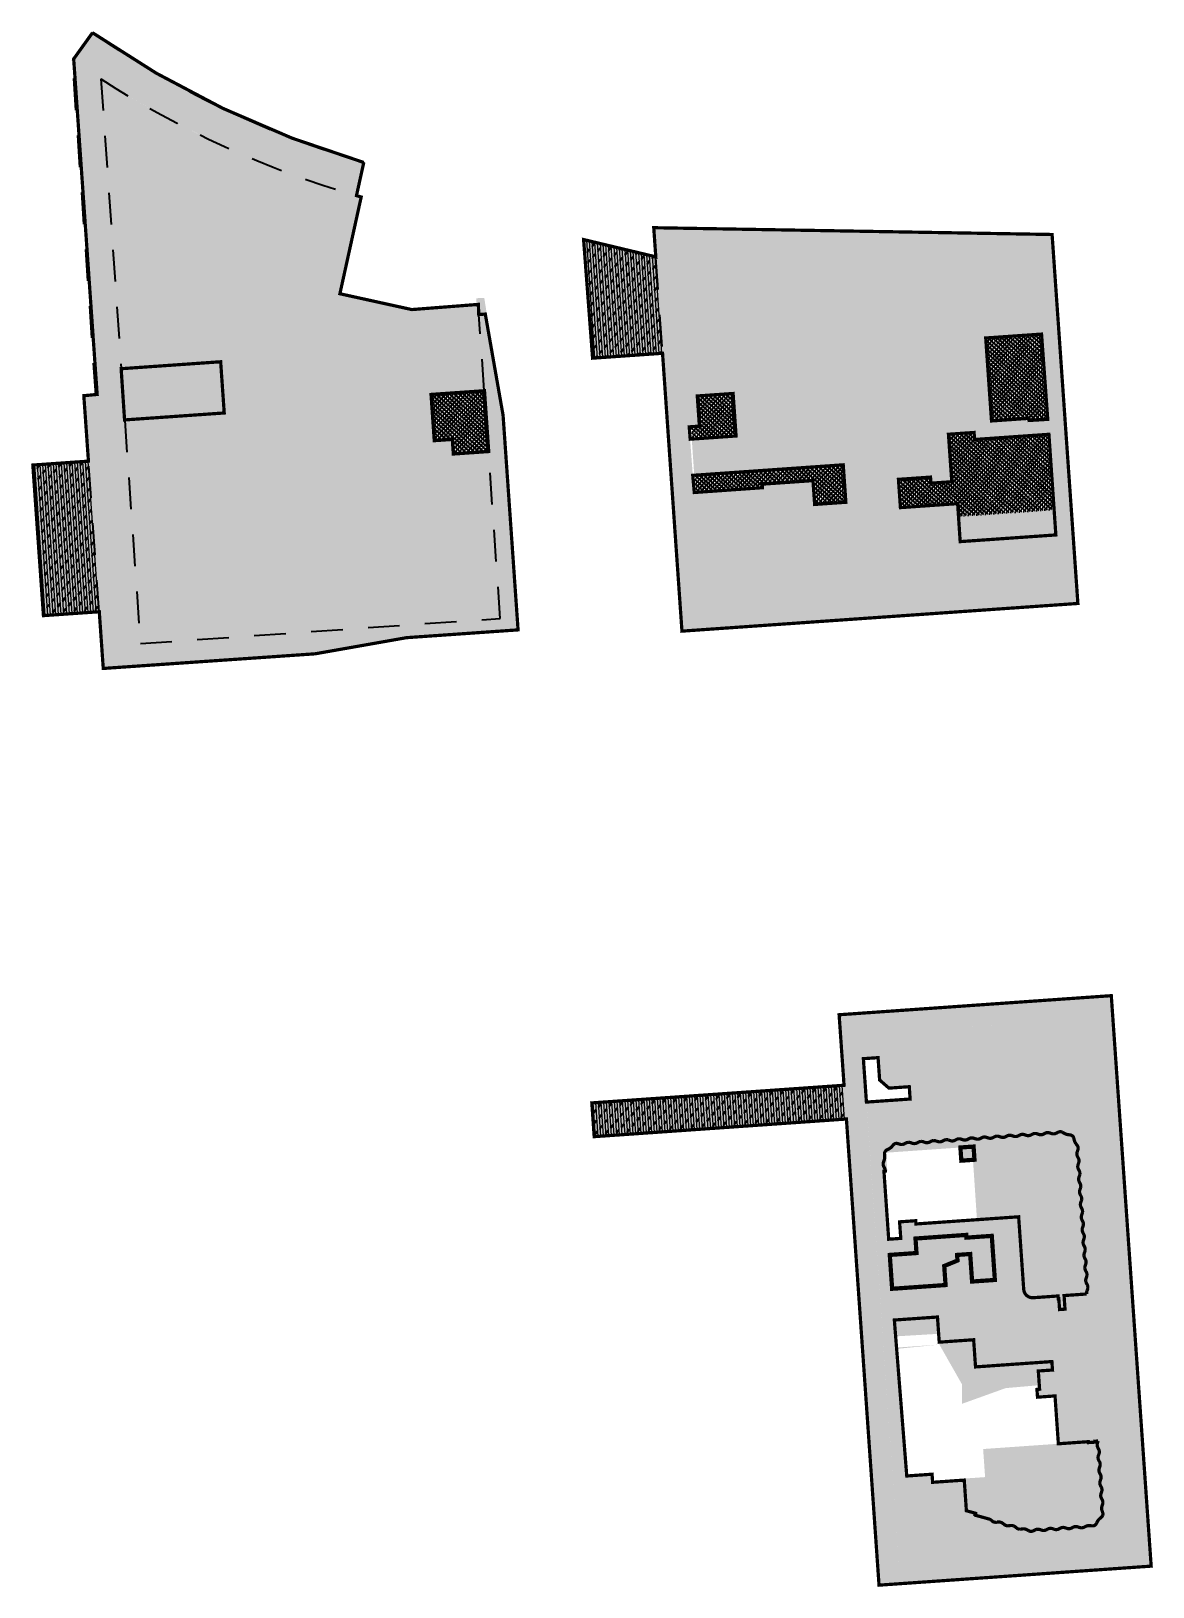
# Model space of a CAD drawing. Header units: millimetres. Extents: x 50357 to 985146, y 723188 to 1803594.
# Drawn here: x 832139 to 832271.7, y 819064.9 to 819248.9 of the extents above; entities that cross this region are included whole.
import ezdxf

# ---------------------------------------------------------------- set-up
doc = ezdxf.new("R2010")
doc.units = ezdxf.units.MM
doc.header["$LTSCALE"] = 3
doc.header["$MEASUREMENT"] = 0
doc.linetypes.add('Dash 1_100', pattern=[2.25, 1.25, -1])
doc.linetypes.add('DIVIDE', pattern=[1.25, 0.5, -0.25, 0, -0.25, 0, -0.25])
for name, color, linetype in [('_ANCILIARY', 40, 'Continuous'), ('_ANCILIARY HATCH', 252, 'Continuous'), ('_DEV LINE', 96, 'DIVIDE'), ('_SUBLEASE', 241, 'Continuous')]:
    doc.layers.add(name, color=color, linetype=linetype)
for name, color, linetype, lineweight in [('Hatch (CARR)', 8, 'Continuous', 35), ('Hatch (HOR not under LTC submission)', 252, 'Continuous', 35), ('Hatch (LTC&CB)', 252, 'Continuous', 35)]:
    doc.layers.add(name, color=color, linetype=linetype, lineweight=lineweight)
pattern_1 = [(93.99999998, (-2348.44487, 1073.6086), (-0.316726585965, -0.022147680305), []), (228.99999998, (-2348.2976, 1073.778), (0.6777488253, -0.5891580658), [0.449013, -0.449013]), (228.99999998, (-2348.3031, 1073.8572), (0.6777488253, -0.5891580658), [0.449013, -0.449013]), (228.99999998, (-2348.3087, 1073.9364), (0.6777488253, -0.5891580658), [0.449013, -0.449013])]
pattern_2 = [(138.99999998, (-2000.05844, 648.71164), (-0.23433608451, -0.2695728281), []), (138.99999998, (-2000.07606, 648.9636), (-0.23433608451, -0.2695728281), [0, -0.3571875])]

msp = doc.modelspace()

# ---------------------------------------------------------------- hatches: boundary and pattern name
at = {"layer": '_ANCILIARY'}
h = msp.add_hatch(color=256, dxfattribs=at)
h.dxf.hatch_style = 1
edge = h.paths.add_edge_path()
edge.add_line((832194.4704, 819179.4557), (832191.959, 819215.3912))
edge.add_line((832191.959, 819215.3912), (832192.6947, 819215.4438))
edge.add_line((832192.6947, 819215.4438), (832194.8187, 819203.143))
edge.add_line((832194.8187, 819203.143), (832196.5688, 819178.0988))
edge.add_line((832196.5688, 819178.0988), (832183.3276, 819177.1731))
edge.add_line((832183.3276, 819177.1731), (832172.5524, 819175.2671))
edge.add_line((832172.5524, 819175.2671), (832147.4834, 819173.5145))
edge.add_line((832147.4834, 819173.5145), (832145.2269, 819205.7928))
edge.add_line((832145.2269, 819205.7928), (832146.6234, 819205.8918))
edge.add_line((832146.6234, 819205.8918), (832143.8602, 819245.4186))
edge.add_line((832143.8602, 819245.4186), (832146.2042, 819248.731))
edge.add_arc((832210.1445, 819341.1723), 112.4, 235.32894, 253.550773)
edge.add_line((832178.3167, 819233.3727), (832177.3943, 819229.1839))
edge.add_arc((832217.6086, 819354.8742), 131.9668, 237.765991, 252.258048, ccw=False)
edge.add_line((832147.2203, 819243.2466), (832151.8824, 819176.4785))
edge.add_line((832151.8824, 819176.4785), (832194.4704, 819179.4557))
h = msp.add_hatch(color=256, dxfattribs=at)
h.dxf.hatch_style = 1
h.paths.add_polyline_path([(832212.62, 819225.6577), (832259.7441, 819224.8556), (832262.7944, 819181.2249), (832215.9552, 819177.9484)])
h.paths.add_polyline_path([(832215.3868, 819221.6066), (832257.9898, 819220.8312), (832260.5508, 819184.2772), (832218.3407, 819181.3226)], flags=16)
h = msp.add_hatch(color=256, dxfattribs=at)
h.dxf.hatch_style = 1
h.paths.add_polyline_path([(832216.2819, 819210.9957), (832205.3866, 819210.2301), (832204.4021, 819224.243), (832215.5389, 819221.6221)])
h = msp.add_hatch(color=256, dxfattribs=at)
h.dxf.hatch_style = 1
h.paths.add_polyline_path([(832139.1768, 819197.5895), (832150.3567, 819198.3711), (832151.5997, 819180.564), (832140.4225, 819179.7835)])
h = msp.add_hatch(color=256, dxfattribs=at)
h.dxf.hatch_style = 1
h.paths.add_polyline_path([(832241.5866, 819067.7902), (832237.2177, 819130.2706), (832264.428, 819132.18), (832268.7979, 819069.6923)], flags=16)
edge = h.paths.add_edge_path()
edge.add_line((832271.4651, 819067.3771), (832266.747, 819134.8433))
edge.add_arc((832266.742, 819134.843), 0.005, 4.000301, 94.014086)
edge.add_line((832266.7417, 819134.848), (832234.5503, 819132.5895))
edge.add_line((832234.5503, 819132.5895), (832234.5356, 819132.582))
edge.add_line((832234.5356, 819132.582), (832239.2526, 819065.1255))
edge.add_line((832239.2526, 819065.1255), (832239.2672, 819065.1265))
edge.add_line((832239.2672, 819065.1265), (832271.4604, 819067.3717))
edge.add_arc((832271.4601, 819067.3767), 0.005, 273.998442, 364.000298)
h = msp.add_hatch(color=256, dxfattribs=at)
h.dxf.hatch_style = 1
h.paths.add_polyline_path([(832205.2959, 819122.1571), (832235.1334, 819124.243), (832235.4124, 819120.2527), (832205.5749, 819118.1668)])
at = {"layer": '_ANCILIARY HATCH'}
h = msp.add_hatch(dxfattribs=at)
h.set_pattern_fill('CORK', color=256, scale=0.1, angle=94)
h.set_pattern_definition(pattern_1)
edge = h.paths.add_edge_path()
edge.add_line((832194.15, 819179.734), (832191.659, 819215.3791))
edge.add_line((832191.659, 819215.3791), (832191.6571, 819216.6956))
edge.add_line((832191.6571, 819216.6956), (832191.617, 819217.3179))
edge.add_line((832191.617, 819217.3179), (832192.5727, 819217.3551))
edge.add_line((832192.5727, 819217.3551), (832194.8182, 819203.1426))
edge.add_line((832194.8182, 819203.1426), (832196.5682, 819178.0984))
edge.add_line((832196.5682, 819178.0984), (832183.327, 819177.1728))
edge.add_line((832183.327, 819177.1728), (832172.5519, 819175.2667))
edge.add_line((832172.5519, 819175.2667), (832147.4828, 819173.5142))
edge.add_line((832147.4828, 819173.5142), (832145.2263, 819205.7925))
edge.add_line((832145.2263, 819205.7925), (832146.6228, 819205.8915))
edge.add_line((832146.6228, 819205.8915), (832143.8596, 819245.4183))
edge.add_line((832143.8596, 819245.4183), (832146.2036, 819248.7306))
edge.add_arc((832210.1439, 819341.1719), 112.4, 235.32894, 253.550773)
edge.add_line((832178.3161, 819233.3723), (832177.4183, 819229.2929))
edge.add_arc((832214.3646, 819348.9044), 125.1876, 237.56452, 252.834786, ccw=False)
edge.add_line((832147.2203, 819243.2466), (832152.0161, 819176.7885))
edge.add_line((832152.0161, 819176.7885), (832194.15, 819179.734))
h = msp.add_hatch(dxfattribs=at)
h.set_pattern_fill('CORK', color=256, scale=0.1, angle=94)
h.set_pattern_definition(pattern_1)
h.paths.add_polyline_path([(832212.6194, 819225.6574), (832259.7435, 819224.8552), (832262.7938, 819181.2245), (832215.9546, 819177.9481)])
h.paths.add_polyline_path([(832215.3811, 819221.6182), (832257.99, 819220.8288), (832260.4681, 819184.269), (832218.3407, 819181.3226)], flags=16)
h = msp.add_hatch(dxfattribs=at)
h.set_pattern_fill('CORK', color=256, scale=0.1, angle=94)
h.set_pattern_definition(pattern_1)
h.paths.add_polyline_path([(832204.4021, 819224.243), (832212.8613, 819222.2124), (832213.6583, 819210.8123), (832205.3866, 819210.2301)])
h = msp.add_hatch(dxfattribs=at)
h.set_pattern_fill('CORK', color=256, scale=0.1, angle=94)
h.set_pattern_definition(pattern_1)
h.paths.add_polyline_path([(832139.1768, 819197.5895), (832145.7436, 819198.0492), (832146.9866, 819180.2421), (832140.4225, 819179.7835)])
h = msp.add_hatch(dxfattribs=at)
h.set_pattern_fill('CORK', color=256, scale=0.1, angle=94)
h.set_pattern_definition(pattern_1)
h.paths.add_polyline_path([(832241.5866, 819067.7902), (832237.2177, 819130.2706), (832264.428, 819132.18), (832268.7979, 819069.6923)], flags=16)
edge = h.paths.add_edge_path()
edge.add_line((832271.4651, 819067.3771), (832266.747, 819134.8433))
edge.add_arc((832266.742, 819134.843), 0.005, 4.000301, 94.014086)
edge.add_line((832266.7417, 819134.848), (832234.5517, 819132.583))
edge.add_line((832234.5517, 819132.583), (832239.2687, 819065.1265))
edge.add_line((832239.2687, 819065.1265), (832239.2672, 819065.1265))
edge.add_line((832239.2672, 819065.1265), (832271.4604, 819067.3717))
edge.add_arc((832271.4601, 819067.3767), 0.005, 273.998442, 364.000298)
h = msp.add_hatch(dxfattribs=at)
h.set_pattern_fill('CORK', color=256, scale=0.1, angle=94)
h.set_pattern_definition(pattern_1)
h.paths.add_polyline_path([(832205.2959, 819122.1571), (832235.1334, 819124.243), (832235.4124, 819120.2527), (832205.5749, 819118.1668)])
at = {"layer": '_SUBLEASE'}
h = msp.add_hatch(color=256, dxfattribs=at)
h.dxf.hatch_style = 1
edge = h.paths.add_edge_path()
edge.add_line((832185.0216, 819216.1999), (832184.0944, 819216.1307))
edge.add_line((832184.0944, 819216.1307), (832175.5723, 819218.001))
edge.add_line((832175.5723, 819218.001), (832178.0328, 819229.1603))
edge.add_arc((832213.1629, 819346.7506), 122.7256, 237.498509, 253.366513, ccw=False)
edge.add_line((832147.2197, 819243.2465), (832149.615, 819208.983))
edge.add_line((832149.615, 819208.983), (832161.3882, 819209.806))
edge.add_line((832161.3882, 819209.806), (832161.8115, 819203.7507))
edge.add_line((832161.8115, 819203.7507), (832150.0399, 819202.9279))
edge.add_line((832150.0399, 819202.9279), (832151.8862, 819176.4895))
edge.add_line((832151.8862, 819176.4895), (832194.4671, 819179.4447))
edge.add_line((832194.4671, 819179.4447), (832193.0865, 819199.1888))
edge.add_line((832193.0865, 819199.1888), (832188.9111, 819198.8968))
edge.add_line((832188.9111, 819198.8968), (832188.7905, 819200.6226))
edge.add_line((832188.7905, 819200.6226), (832186.6557, 819200.4733))
edge.add_line((832186.6557, 819200.4733), (832186.2735, 819205.94))
edge.add_line((832186.2735, 819205.94), (832192.5857, 819206.3814))
edge.add_line((832192.5857, 819206.3814), (832191.8447, 819216.7084))
edge.add_line((832191.8447, 819216.7084), (832190.8643, 819216.6364))
edge.add_line((832190.8643, 819216.6364), (832185.0216, 819216.1999))
h = msp.add_hatch(color=256, dxfattribs=at)
h.dxf.hatch_style = 1
h.paths.add_polyline_path([(832257.9898, 819220.8312), (832215.3594, 819221.6105), (832216.1974, 819210.4233), (832216.7522, 819202.1016), (832218.0113, 819202.1897), (832217.7626, 819205.7566), (832221.9994, 819206.0522), (832222.3507, 819201.027), (832217.1159, 819200.6636), (832217.4151, 819196.3838), (832235.028, 819197.6151), (832235.3374, 819193.1884), (832231.6464, 819192.9304), (832231.4493, 819195.7503), (832225.4339, 819195.3302), (832225.4632, 819194.9112), (832217.2568, 819194.3375), (832218.3407, 819181.3226), (832260.5508, 819184.2772), (832260.1881, 819189.3258), (832248.8727, 819188.5347), (832248.5585, 819193.0282), (832241.7936, 819192.5553), (832241.56, 819195.897), (832245.3514, 819196.1621), (832245.4021, 819195.4437), (832247.8683, 819195.6161), (832247.4758, 819201.2301), (832250.5084, 819201.4421), (832250.5676, 819200.6107), (832259.3672, 819201.225), (832259.2295, 819203.0146), (832257.0153, 819202.8599), (832256.9979, 819203.1143), (832252.5691, 819202.8047), (832251.8834, 819212.6134), (832258.532, 819213.0782)])
h = msp.add_hatch(color=256, dxfattribs=at)
h.dxf.hatch_style = 1
h.paths.add_polyline_path([(832241.7636, 819087.3973), (832241.6877, 819088.2942), (832241.655, 819088.2919), (832241.7177, 819087.3941)], flags=16)
h.paths.add_polyline_path([(832246.3239, 819094.8516), (832241.2178, 819094.5447), (832241.3106, 819093.218), (832246.4131, 819093.5747)], flags=16)
h.paths.add_polyline_path([(832242.5186, 819078.4663), (832242.4428, 819079.3632), (832242.2799, 819079.3518), (832242.3427, 819078.454)], flags=16)
h.paths.add_polyline_path([(832242.085, 819083.5955), (832242.0092, 819084.4924), (832241.921, 819084.4862), (832241.9838, 819083.5884)], flags=16)
h.paths.add_polyline_path([(832261.2606, 819089.0391), (832254.252, 819088.4288), (832249.0729, 819086.5664), (832249.0729, 819088.8994), (832246.4131, 819093.5747), (832241.3212, 819093.0658), (832242.5397, 819078.2172), (832245.712, 819078.4389), (832245.7789, 819077.4813), (832251.8192, 819077.9035), (832251.5869, 819081.2254), (832260.4852, 819081.8476), (832260.2635, 819085.0198), (832260.2358, 819085.0178), (832260.4523, 819085.7869)], flags=16)
h.paths.add_polyline_path([(832263.0232, 819087.5038), (832260.2925, 819088.0623), (832257.86, 819089.6344)], flags=16)
h.paths.add_polyline_path([(832263.0232, 819087.5038), (832260.2358, 819085.0178), (832260.2635, 819085.0198)], flags=16)
h.paths.add_polyline_path([(832239.851, 819114.097), (832240.25, 819114.1249), (832240.1001, 819116.2697), (832241.4568, 819116.3645), (832242.143, 819116.4125), (832243.1406, 819116.4822), (832243.1816, 819116.4851), (832247.3714, 819116.778), (832247.3303, 819116.7751), (832248.3279, 819116.8449), (832248.8986, 819116.8848), (832249.0074, 819115.3286), (832250.384, 819115.4248), (832250.8589, 819108.3458), (832244.5098, 819107.9019), (832243.6415, 819107.8412), (832243.4301, 819108.2124), (832241.7043, 819108.0917), (832241.8419, 819106.124), (832240.4136, 819106.0493), (832239.9685, 819112.4161), (832239.9702, 819112.3911), (832239.9075, 819113.2889)], flags=16)
h.paths.add_polyline_path([(832241.5871, 819067.7902), (832268.7984, 819069.6922), (832264.4285, 819132.18), (832237.2182, 819130.2705), (832237.4193, 819127.387), (832239.1565, 819127.5091), (832239.3422, 819124.865), (832240.4478, 819123.9046), (832242.8473, 819124.0732), (832242.9496, 819122.6168), (832237.7749, 819122.3434)])
h = msp.add_hatch(color=256, dxfattribs=at)
h.dxf.hatch_style = 1
edge = h.paths.add_edge_path()
edge.add_line((832263.8318, 819099.5606), (832261.1596, 819099.3738))
edge.add_line((832261.1596, 819099.3738), (832261.272, 819097.7661))
edge.add_line((832261.272, 819097.7661), (832260.6286, 819097.7211))
edge.add_line((832260.6286, 819097.7211), (832260.5397, 819098.993))
edge.add_line((832260.5397, 819098.993), (832260.4848, 819098.9892))
edge.add_line((832260.4848, 819098.9892), (832260.4613, 819099.325))
edge.add_line((832260.4613, 819099.325), (832257.521, 819099.1194))
edge.add_arc((832257.4469, 819100.1793), 1.0625, 183.998909, 273.998908, ccw=False)
edge.add_line((832256.387, 819100.1052), (832255.7868, 819108.6902))
edge.add_line((832255.7868, 819108.6902), (832243.6415, 819107.8411))
edge.add_line((832243.6415, 819107.8411), (832243.6146, 819108.2252))
edge.add_line((832243.6146, 819108.2252), (832241.7043, 819108.0917))
edge.add_line((832241.7043, 819108.0917), (832241.841, 819106.1364))
edge.add_line((832241.841, 819106.1364), (832240.4145, 819106.0367))
edge.add_line((832240.4145, 819106.0367), (832240.5442, 819104.1812))
edge.add_line((832240.5442, 819104.1812), (832243.7065, 819104.4023))
edge.add_line((832243.7065, 819104.4023), (832243.5865, 819106.1181))
edge.add_line((832243.5865, 819106.1181), (832249.5968, 819106.5383))
edge.add_line((832249.5968, 819106.5383), (832249.6188, 819106.224))
edge.add_line((832249.6188, 819106.224), (832252.6115, 819106.4333))
edge.add_line((832252.6115, 819106.4333), (832252.9759, 819101.221))
edge.add_line((832252.9759, 819101.221), (832250.2824, 819101.0327))
edge.add_line((832250.2824, 819101.0327), (832250.0549, 819104.2872))
edge.add_line((832250.0549, 819104.2872), (832248.5087, 819104.1792))
edge.add_line((832248.5087, 819104.1792), (832248.5552, 819103.5138))
edge.add_line((832248.5552, 819103.5138), (832246.986, 819102.8748))
edge.add_line((832246.986, 819102.8748), (832247.1437, 819100.6178))
edge.add_line((832247.1437, 819100.6178), (832240.8242, 819100.176))
edge.add_line((832240.8242, 819100.176), (832241.0825, 819096.48))
edge.add_line((832241.0825, 819096.48), (832246.1851, 819096.8367))
edge.add_line((832246.1851, 819096.8367), (832246.3929, 819093.864))
edge.add_line((832246.3929, 819093.864), (832250.463, 819094.1485))
edge.add_line((832250.463, 819094.1485), (832250.6875, 819090.9364))
edge.add_line((832250.6875, 819090.9364), (832259.7205, 819091.5678))
edge.add_line((832259.7205, 819091.5678), (832259.7902, 819090.5703))
edge.add_line((832259.7902, 819090.5703), (832258.1143, 819090.4531))
edge.add_line((832258.1143, 819090.4531), (832258.2649, 819088.2984))
edge.add_line((832258.2649, 819088.2984), (832257.9557, 819088.2767))
edge.add_line((832257.9557, 819088.2767), (832258.0199, 819087.359))
edge.add_line((832258.0199, 819087.359), (832260.0898, 819087.5037))
edge.add_line((832260.0898, 819087.5037), (832260.4852, 819081.8475))
edge.add_line((832260.4852, 819081.8475), (832264.0275, 819082.0951))
edge.add_line((832264.0275, 819082.0951), (832264.0352, 819081.9854))
edge.add_line((832264.0352, 819081.9854), (832264.8133, 819082.0398))
edge.add_line((832264.8133, 819082.0398), (832264.8056, 819082.1495))
edge.add_line((832264.8056, 819082.1495), (832265.1963, 819082.1768))
edge.add_arc((832264.3915, 819082.4299), 0.8436, 342.543563, 349.795638)
edge.add_arc((832264.5008, 819082.3788), 0.7277, 352.23174, 366.876105)
edge.add_arc((832264.6177, 819082.4023), 0.6089, 6.004554, 28.60189)
edge.add_line((832265.1523, 819082.6937), (832265.0844, 819082.8238))
edge.add_arc((832266.2886, 819083.4508), 1.3577, 200.423738, 207.504777, ccw=False)
edge.add_arc((832265.7677, 819083.2516), 0.8, 192.792165, 200.075964, ccw=False)
edge.add_arc((832265.5773, 819083.2076), 0.6045, 184.158269, 192.718599, ccw=False)
edge.add_arc((832265.6612, 819083.2036), 0.688, 167.32807, 183.318909, ccw=False)
edge.add_arc((832266.2019, 819083.0925), 1.24, 161.293624, 167.801263, ccw=False)
edge.add_line((832265.0274, 819083.4902), (832265.0779, 819083.6329))
edge.add_arc((832264.2869, 819083.9263), 0.8436, 339.65256, 349.795638)
edge.add_arc((832264.3961, 819083.8752), 0.7277, 352.23174, 366.876105)
edge.add_arc((832264.5131, 819083.8986), 0.6089, 6.004554, 28.60189)
edge.add_line((832265.0477, 819084.1901), (832264.9798, 819084.3201))
edge.add_arc((832266.184, 819084.9471), 1.3577, 200.423738, 207.504777, ccw=False)
edge.add_arc((832265.6631, 819084.748), 0.8, 192.792165, 200.075964, ccw=False)
edge.add_arc((832265.4731, 819084.704), 0.6049, 184.162648, 192.717136, ccw=False)
edge.add_arc((832265.5566, 819084.6999), 0.688, 167.32807, 183.318909, ccw=False)
edge.add_arc((832266.0973, 819084.5889), 1.24, 161.293624, 167.801263, ccw=False)
edge.add_line((832264.9228, 819084.9866), (832264.9733, 819085.1293))
edge.add_arc((832264.1823, 819085.4226), 0.8436, 339.65256, 349.795638)
edge.add_arc((832264.2915, 819085.3715), 0.7277, 352.23174, 366.876105)
edge.add_arc((832264.4085, 819085.395), 0.6089, 6.004554, 28.60189)
edge.add_line((832264.9431, 819085.6864), (832264.8752, 819085.8165))
edge.add_arc((832266.0794, 819086.4435), 1.3577, 200.423738, 207.504777, ccw=False)
edge.add_arc((832265.5585, 819086.2443), 0.8, 192.792165, 200.075964, ccw=False)
edge.add_arc((832265.3681, 819086.2003), 0.6046, 184.159145, 192.718306, ccw=False)
edge.add_arc((832265.452, 819086.1963), 0.688, 167.32807, 183.318909, ccw=False)
edge.add_arc((832265.9927, 819086.0852), 1.24, 161.293624, 167.801263, ccw=False)
edge.add_line((832264.8182, 819086.4829), (832264.8687, 819086.6256))
edge.add_arc((832264.0777, 819086.919), 0.8436, 339.65256, 349.795638)
edge.add_arc((832264.1869, 819086.8679), 0.7277, 352.23174, 366.876105)
edge.add_arc((832264.3039, 819086.8913), 0.6089, 6.004554, 28.60189)
edge.add_line((832264.8385, 819087.1828), (832264.7706, 819087.3128))
edge.add_arc((832265.9748, 819087.9398), 1.3577, 200.423738, 207.504777, ccw=False)
edge.add_arc((832265.4539, 819087.7407), 0.8, 192.792165, 200.075964, ccw=False)
edge.add_arc((832265.2637, 819087.6967), 0.6048, 184.160897, 192.717721, ccw=False)
edge.add_arc((832265.3474, 819087.6926), 0.688, 167.32807, 183.318909, ccw=False)
edge.add_arc((832265.8881, 819087.5816), 1.24, 161.293624, 167.801263, ccw=False)
edge.add_line((832264.7136, 819087.9792), (832264.7641, 819088.122))
edge.add_arc((832263.9731, 819088.4153), 0.8436, 339.65256, 349.795638)
edge.add_arc((832264.0823, 819088.3642), 0.7277, 352.23174, 366.876105)
edge.add_arc((832264.1993, 819088.3876), 0.6089, 6.004554, 28.60189)
edge.add_line((832264.7339, 819088.6791), (832264.666, 819088.8092))
edge.add_arc((832265.8702, 819089.4362), 1.3577, 200.423738, 207.504777, ccw=False)
edge.add_arc((832265.3493, 819089.237), 0.8, 192.792165, 200.075964, ccw=False)
edge.add_arc((832265.1591, 819089.193), 0.6048, 184.160897, 192.717721, ccw=False)
edge.add_arc((832265.2428, 819089.189), 0.688, 167.32807, 183.318909, ccw=False)
edge.add_arc((832265.7835, 819089.0779), 1.24, 161.293624, 167.801263, ccw=False)
edge.add_line((832264.609, 819089.4756), (832264.6595, 819089.6183))
edge.add_arc((832263.8685, 819089.9117), 0.8436, 339.65256, 349.795638)
edge.add_arc((832263.9777, 819089.8606), 0.7277, 352.23174, 366.876105)
edge.add_arc((832264.0947, 819089.884), 0.6089, 6.004554, 28.60189)
edge.add_line((832264.6293, 819090.1755), (832264.5614, 819090.3055))
edge.add_arc((832265.7656, 819090.9325), 1.3577, 200.423738, 207.504777, ccw=False)
edge.add_arc((832265.2447, 819090.7334), 0.8, 192.792165, 200.075964, ccw=False)
edge.add_arc((832265.0544, 819090.6894), 0.6047, 184.160022, 192.718013, ccw=False)
edge.add_arc((832265.1382, 819090.6853), 0.688, 167.32807, 183.318909, ccw=False)
edge.add_arc((832265.6789, 819090.5743), 1.24, 161.293624, 167.801263, ccw=False)
edge.add_line((832264.5044, 819090.9719), (832264.5549, 819091.1147))
edge.add_arc((832263.7639, 819091.408), 0.8436, 339.65256, 349.795638)
edge.add_arc((832263.8731, 819091.3569), 0.7277, 352.23174, 366.876105)
edge.add_arc((832263.9901, 819091.3803), 0.6089, 6.004554, 28.60189)
edge.add_line((832264.5247, 819091.6718), (832264.4568, 819091.8019))
edge.add_arc((832265.661, 819092.4289), 1.3577, 200.423738, 207.504777, ccw=False)
edge.add_arc((832265.1401, 819092.2297), 0.8, 192.792165, 200.075964, ccw=False)
edge.add_arc((832264.9499, 819092.1857), 0.6049, 190.808534, 192.717429, ccw=False)
edge.add_arc((832264.9499, 819092.1857), 0.6049, 184.161772, 190.808534, ccw=False)
edge.add_arc((832265.0336, 819092.1817), 0.688, 167.32807, 183.318909, ccw=False)
edge.add_arc((832265.5743, 819092.0706), 1.24, 161.293624, 167.801263, ccw=False)
edge.add_line((832264.3998, 819092.4683), (832264.4503, 819092.611))
edge.add_arc((832263.6593, 819092.9044), 0.8436, 339.65256, 349.795638)
edge.add_arc((832263.7685, 819092.8533), 0.7277, 352.23174, 366.876105)
edge.add_arc((832263.8855, 819092.8767), 0.6089, 6.004554, 28.60189)
edge.add_line((832264.4201, 819093.1682), (832264.3522, 819093.2982))
edge.add_arc((832265.5564, 819093.9252), 1.3577, 200.423738, 207.504777, ccw=False)
edge.add_arc((832265.0355, 819093.7261), 0.8, 192.792165, 200.075964, ccw=False)
edge.add_arc((832264.8454, 819093.6821), 0.6049, 184.162648, 192.717136, ccw=False)
edge.add_arc((832264.929, 819093.678), 0.688, 177.839656, 183.318909, ccw=False)
edge.add_line((832264.2414, 819093.704), (832264.041, 819096.567))
edge.add_arc((832264.6362, 819096.6748), 0.6049, 184.162648, 190.269257, ccw=False)
edge.add_arc((832264.7198, 819096.6707), 0.688, 167.328069, 183.318909, ccw=False)
edge.add_arc((832265.2605, 819096.5596), 1.24, 161.293624, 167.801263, ccw=False)
edge.add_line((832264.086, 819096.9573), (832264.1365, 819097.1))
edge.add_arc((832263.3455, 819097.3934), 0.8436, 339.65256, 349.795638)
edge.add_arc((832263.4547, 819097.3423), 0.7277, 352.23174, 366.876105)
edge.add_arc((832263.5717, 819097.3657), 0.6089, 6.004554, 28.60189)
edge.add_line((832264.1062, 819097.6572), (832264.0384, 819097.7873))
edge.add_arc((832265.2426, 819098.4143), 1.3577, 200.423738, 207.504777, ccw=False)
edge.add_arc((832264.7217, 819098.2151), 0.8, 192.792165, 200.075964, ccw=False)
edge.add_arc((832264.5316, 819098.1712), 0.6049, 184.162648, 192.717136, ccw=False)
edge.add_arc((832264.6151, 819098.1671), 0.688, 167.32807, 183.318909, ccw=False)
edge.add_arc((832265.1559, 819098.056), 1.24, 161.293624, 167.801263, ccw=False)
edge.add_line((832263.9814, 819098.4537), (832264.0319, 819098.5964))
edge.add_arc((832263.2408, 819098.8897), 0.8436, 339.65256, 349.795638)
edge.add_arc((832263.3501, 819098.8387), 0.7277, 352.23174, 366.876105)
edge.add_arc((832263.467, 819098.8621), 0.6089, 6.004554, 28.60189)
edge.add_line((832264.0016, 819099.1536), (832263.9337, 819099.2836))
edge.add_arc((832265.138, 819099.9106), 1.3577, 200.423738, 207.504777, ccw=False)
edge.add_arc((832264.617, 819099.7115), 0.8, 192.792165, 200.075964, ccw=False)
edge.add_arc((832263.9336, 819099.5669), 0.1021, 183.543666, 198.601542, ccw=False)
h = msp.add_hatch(color=256, dxfattribs=at)
h.dxf.hatch_style = 1
edge = h.paths.add_edge_path()
edge.add_arc((832250.2559, 819074.1165), 0.8046, 231.903045, 237.693356, ccw=False)
edge.add_line((832249.7594, 819073.4833), (832249.6329, 819073.5852))
edge.add_arc((832248.6917, 819072.3974), 1.5155, 51.603614, 55.693761)
edge.add_arc((832249.0013, 819072.8498), 0.9673, 55.742484, 60.543404)
edge.add_arc((832249.1463, 819073.1168), 0.6635, 60.107925, 74.101719)
edge.add_arc((832249.1649, 819073.1515), 0.6251, 74.873611, 86.012799)
edge.add_arc((832249.1423, 819072.7234), 1.0538, 86.403429, 97.427761)
edge.add_line((832249.0061, 819073.7683), (832248.8588, 819073.7475))
edge.add_arc((832248.3655, 819077.3543), 3.6404, 276.936913, 277.78764, ccw=False)
edge.add_arc((832248.7224, 819074.4214), 0.6858, 265.680697, 276.936913, ccw=False)
edge.add_arc((832248.7571, 819074.4991), 0.7665, 252.452616, 263.527326, ccw=False)
edge.add_arc((832248.6667, 819074.2748), 0.5256, 239.783789, 254.478655, ccw=False)
edge.add_arc((832248.8096, 819074.5144), 0.8046, 231.903045, 239.577326, ccw=False)
edge.add_line((832248.3132, 819073.8812), (832248.1867, 819073.9831))
edge.add_arc((832247.2454, 819072.7954), 1.5155, 51.603614, 55.693761)
edge.add_arc((832247.5551, 819073.2477), 0.9673, 55.742484, 60.543404)
edge.add_arc((832247.7, 819073.5147), 0.6635, 60.107925, 74.101719)
edge.add_arc((832247.7187, 819073.5494), 0.6251, 74.873611, 86.012799)
edge.add_arc((832247.696, 819073.1213), 1.0538, 86.403429, 97.427761)
edge.add_line((832247.5598, 819074.1662), (832247.4125, 819074.1455))
edge.add_arc((832246.9193, 819077.7522), 3.6404, 276.936913, 277.78764, ccw=False)
edge.add_arc((832247.2761, 819074.8193), 0.6858, 265.680697, 276.936913, ccw=False)
edge.add_arc((832247.3109, 819074.897), 0.7665, 252.452616, 263.527326, ccw=False)
edge.add_arc((832247.2204, 819074.6727), 0.5256, 239.783789, 254.478655, ccw=False)
edge.add_arc((832247.3633, 819074.9123), 0.8046, 231.903045, 239.577326, ccw=False)
edge.add_line((832246.8669, 819074.2791), (832246.7404, 819074.381))
edge.add_arc((832245.7991, 819073.1933), 1.5155, 51.603614, 55.693761)
edge.add_arc((832246.1088, 819073.6457), 0.9673, 55.742484, 60.543404)
edge.add_arc((832246.2538, 819073.9126), 0.6635, 60.107925, 74.101719)
edge.add_arc((832246.2724, 819073.9474), 0.625, 74.872231, 86.013263)
edge.add_arc((832246.2498, 819073.5192), 1.0538, 86.403429, 97.427761)
edge.add_line((832246.1135, 819074.5642), (832245.9663, 819074.5434))
edge.add_arc((832245.473, 819078.1502), 3.6404, 276.936913, 277.78764, ccw=False)
edge.add_arc((832245.8299, 819075.2172), 0.6858, 265.680697, 276.936913, ccw=False)
edge.add_arc((832245.8646, 819075.2949), 0.7665, 252.452616, 263.527326, ccw=False)
edge.add_arc((832245.7742, 819075.0706), 0.5256, 239.783789, 254.478655, ccw=False)
edge.add_arc((832245.9171, 819075.3102), 0.8046, 231.903045, 239.577326, ccw=False)
edge.add_line((832245.4206, 819074.677), (832245.2941, 819074.7789))
edge.add_arc((832244.3529, 819073.5912), 1.5155, 51.603614, 55.693761)
edge.add_arc((832244.6625, 819074.0436), 0.9673, 55.742484, 60.543404)
edge.add_arc((832244.8075, 819074.3106), 0.6635, 60.107925, 74.101719)
edge.add_arc((832244.8076, 819074.2163), 0.7546, 76.06948, 89.427786)
edge.add_arc((832244.8234, 819073.6542), 1.3167, 90.357996, 97.744706)
edge.add_line((832244.646, 819074.9589), (832244.5437, 819074.944))
edge.add_arc((832244.3741, 819075.8806), 0.9519, 268.639886, 280.26557, ccw=False)
edge.add_arc((832244.4081, 819075.6319), 0.7052, 248.586298, 265.397651, ccw=False)
edge.add_arc((832244.3368, 819075.4049), 0.4681, 219.446168, 246.562248, ccw=False)
edge.add_line((832243.9753, 819075.1075), (832243.8786, 819075.2225))
edge.add_arc((832241.6609, 819073.4295), 2.8518, 38.955838, 42.439485)
edge.add_arc((832242.7237, 819074.3992), 1.4132, 42.500675, 47.373623)
edge.add_line((832243.6807, 819075.439), (832243.6354, 819075.4781))
edge.add_arc((832243.0359, 819074.7514), 0.942, 50.478214, 58.738564)
edge.add_arc((832241.6858, 819072.5275), 3.5436, 58.738564, 60.996241)
edge.add_line((832243.404, 819075.6267), (832243.2188, 819075.7249))
edge.add_arc((832245.7422, 819080.0153), 4.9774, 238.860306, 239.538985, ccw=False)
edge.add_arc((832243.3897, 819076.1217), 0.4284, 214.466003, 238.860306, ccw=False)
edge.add_arc((832243.5898, 819076.2393), 0.6601, 197.368068, 213.048443, ccw=False)
edge.add_arc((832243.6448, 819076.1738), 0.6975, 171.734035, 190.873532, ccw=False)
edge.add_line((832242.9546, 819076.2741), (832242.9755, 819076.4801))
edge.add_arc((832241.5774, 819076.6039), 1.4035, 354.940131, 364.385198)
edge.add_arc((832242.2432, 819076.6342), 0.7377, 5.996004, 20.915295)
edge.add_arc((832240.3383, 819075.8254), 2.8068, 22.455796, 28.854833)
edge.add_arc((832243.4996, 819077.5383), 0.789, 196.756044, 207.007541, ccw=False)
edge.add_arc((832243.4166, 819077.4889), 0.6957, 180.746792, 194.833619, ccw=False)
edge.add_arc((832243.3239, 819077.5049), 0.6034, 159.582493, 182.380949, ccw=False)
edge.add_arc((832235.7689, 819080.2777), 7.4444, 339.867454, 340.996517)
edge.add_arc((832241.311, 819078.369), 1.5828, 340.996517, 347.069366)
edge.add_arc((832242.2114, 819078.1623), 0.659, 347.069366, 351.00661)
edge.add_line((832242.8622, 819078.0593), (832245.5449, 819078.2468))
edge.add_line((832245.5449, 819078.2468), (832245.6119, 819077.2892))
edge.add_line((832245.6119, 819077.2892), (832249.3528, 819077.5507))
edge.add_line((832249.3528, 819077.5507), (832249.6061, 819073.9264))
edge.add_line((832249.6061, 819073.9264), (832250.6784, 819073.6314))
edge.add_line((832250.6784, 819073.6314), (832250.6322, 819073.4635))
edge.add_line((832250.6322, 819073.4635), (832250.7281, 819073.4371))
edge.add_line((832250.7281, 819073.4371), (832250.7099, 819073.3709))
edge.add_arc((832250.5961, 819072.6265), 0.753, 81.30824, 90.674495)
edge.add_arc((832250.6034, 819072.1218), 1.2578, 90.737849, 96.898195)
edge.add_line((832250.4524, 819073.3705), (832250.3051, 819073.3497))
edge.add_arc((832250.0171, 819075.4544), 2.1244, 275.605423, 277.790769, ccw=False)
edge.add_arc((832250.1664, 819074.0203), 0.6825, 266.983935, 274.897517, ccw=False)
edge.add_arc((832250.1804, 819073.9835), 0.6468, 253.603581, 265.567552, ccw=False)
edge.add_arc((832250.1306, 819073.9127), 0.5655, 237.385102, 256.423439, ccw=False)
at = {"layer": 'Hatch (CARR)', "ltscale": 0.5}
h = msp.add_hatch(dxfattribs=at)
h.set_pattern_fill('SACNCR', color=130, scale=0.15, angle=94, style=0)
h.set_pattern_definition(pattern_2)
h.paths.add_polyline_path([(832252.5777, 819202.8059), (832257.0061, 819203.1155), (832257.0239, 819202.8612), (832259.2236, 819203.0157), (832258.9549, 819206.8602), (832258.9399, 819206.8569), (832258.5053, 819213.0779), (832251.892, 819212.6149)])
h = msp.add_hatch(dxfattribs=at)
h.set_pattern_fill('SACNCR', color=130, scale=0.15, angle=94, style=0)
h.set_pattern_definition(pattern_2)
h.paths.add_polyline_path([(832192.5793, 819206.3806), (832186.2737, 819205.9397), (832186.6559, 819200.4731), (832188.7907, 819200.6223), (832188.9113, 819198.8965), (832193.0821, 819199.1882)])
h = msp.add_hatch(dxfattribs=at)
h.set_pattern_fill('SACNCR', color=130, scale=0.15, angle=94, style=0)
h.set_pattern_definition(pattern_2)
h.paths.add_polyline_path([(832222.3593, 819201.0282), (832222.008, 819206.0535), (832217.7709, 819205.7578), (832218.0203, 819202.191), (832217.0234, 819202.1213), (832217.1245, 819200.6648)])
h = msp.add_hatch(dxfattribs=at)
h.set_pattern_fill('SACNCR', color=130, scale=0.15, angle=94, style=0)
h.set_pattern_definition(pattern_2)
h.paths.add_polyline_path([(832258.3626, 819194.6214), (832257.9165, 819194.1083), (832251.0633, 819193.6292), (832250.5171, 819201.4433), (832247.4845, 819201.2313), (832247.8769, 819195.6173), (832245.4107, 819195.4449), (832245.3601, 819196.1633), (832241.5686, 819195.8983), (832241.8022, 819192.5565), (832248.5671, 819193.0294), (832248.6707, 819191.5473), (832259.9809, 819192.3441), (832259.8142, 819194.7289)])
h = msp.add_hatch(dxfattribs=at)
h.set_pattern_fill('SACNCR', color=130, scale=0.15, angle=94, style=0)
h.set_pattern_definition(pattern_2)
h.paths.add_polyline_path([(832251.0633, 819193.6292), (832257.9165, 819194.1083), (832258.3673, 819194.6218), (832259.8183, 819194.7288), (832259.3637, 819201.2319), (832250.5762, 819200.6119)])
h = msp.add_hatch(dxfattribs=at)
h.set_pattern_fill('SACNCR', color=130, scale=0.15, angle=94, style=0)
h.set_pattern_definition(pattern_2)
h.paths.add_polyline_path([(832235.346, 819193.1896), (832235.0366, 819197.6163), (832217.4246, 819196.3729), (832217.5652, 819194.3602), (832225.4718, 819194.9124), (832225.4426, 819195.3314), (832231.4579, 819195.7515), (832231.655, 819192.9316)])
at = {"layer": 'Hatch (LTC&CB)'}
h = msp.add_hatch(color=256, dxfattribs=at)
h.dxf.hatch_style = 1
h.paths.add_polyline_path([(832161.8091, 819203.7503), (832161.3858, 819209.8055), (832149.6338, 819208.984), (832150.0571, 819202.9288)])
h = msp.add_hatch(color=256, dxfattribs=at)
h.dxf.hatch_style = 1
h.paths.add_polyline_path([(832248.8813, 819188.5359), (832248.6708, 819191.5474), (832259.9785, 819192.344), (832260.189, 819189.3326)])

# ---------------------------------------------------------------- linework, layer by layer
at = {"layer": '_DEV LINE', "ltscale": 2, "const_width": 0.3825, "elevation": -0.0001, "flags": 128}
msp.add_lwpolyline([(832194.7953, 819203.4851), (832192.6939, 819215.4437), (832191.9207, 819215.3894), (832191.8713, 819216.5881), (832184.0021, 819215.9766), (832175.4935, 819217.849), (832178.0108, 819229.2878), (832177.4543, 819229.4571), (832178.3172, 819233.3727, -0.07961621), (832146.2265, 819248.7158), (832143.9988, 819245.6137), (832146.7754, 819205.9425), (832145.1997, 819205.7908), (832145.7441, 819198.0492), (832139.1668, 819197.5888), (832140.423, 819179.7835), (832147.0275, 819180.2441), (832147.4983, 819173.5371), (832172.5529, 819175.267), (832183.3748, 819177.1764), (832196.5693, 819178.0984)], format="xyb", close=True, dxfattribs=at)
at = {"layer": '_DEV LINE', "ltscale": 2, "const_width": 0.3825}
msp.add_lwpolyline([(832212.6205, 819225.6577), (832212.8613, 819222.2124), (832204.3209, 819224.2566), (832205.3865, 819210.2301), (832213.6601, 819210.8086), (832215.9578, 819177.9485), (832262.795, 819181.223), (832259.7446, 819224.8556), (832212.6205, 819225.6577)], dxfattribs=at)
at = {"layer": '_DEV LINE', "ltscale": 2}
for points, const_width in [([(832252.5777, 819202.8059), (832257.0061, 819203.1155), (832257.0239, 819202.8612), (832259.2308, 819202.9961), (832258.496, 819213.0765), (832251.892, 819212.6149)], 0.3825), ([(832161.8091, 819203.7503), (832161.3858, 819209.8055), (832149.6156, 819208.983), (832150.019, 819202.9259)], 0.3825), ([(832235.346, 819193.1896), (832235.0366, 819197.6163), (832217.2306, 819196.3712), (832217.4184, 819194.3439), (832225.4718, 819194.9124), (832225.4426, 819195.3314), (832231.4579, 819195.7515), (832231.655, 819192.9316)], 0.3825), ([(832237.4193, 819127.387), (832237.7812, 819122.2537), (832242.9496, 819122.6168), (832242.8473, 819124.0732), (832240.4478, 819123.9046), (832239.3422, 819124.865), (832239.1565, 819127.5091)], 0.3825), ([(832250.4548, 819116.9936), (832248.8986, 819116.8848), (832249.0074, 819115.3286), (832250.5636, 819115.4374)], 0.5)]:
    msp.add_lwpolyline(points, close=True, dxfattribs=dict(at, const_width=const_width))
at = {"layer": '_DEV LINE', "ltscale": 2, "flags": 128}
for points, const_width in [([(832192.5967, 819206.3804), (832186.2737, 819205.9397), (832186.6559, 819200.4731), (832188.7907, 819200.6223), (832188.9113, 819198.8965), (832193.0976, 819199.1883)], 0.3825), ([(832252.6096, 819106.4331), (832249.6169, 819106.2239), (832249.5943, 819106.5481), (832243.5846, 819106.118), (832243.7046, 819104.4022), (832240.5423, 819104.1811), (832240.8223, 819100.1759), (832247.1419, 819100.6177), (832246.9843, 819102.8715), (832248.5532, 819103.5155), (832248.5068, 819104.179), (832250.0531, 819104.2871), (832250.2806, 819101.0326), (832252.974, 819101.2208)], 0.5)]:
    msp.add_lwpolyline(points, close=True, dxfattribs=dict(at, const_width=const_width))
at = {"layer": '_DEV LINE', "ltscale": 2, "const_width": 0.3825, "elevation": 0}
for points in [[(832222.3593, 819201.0282), (832222.008, 819206.0535), (832217.7709, 819205.7578), (832218.0203, 819202.191), (832216.8173, 819202.1062), (832216.9314, 819200.6499)], [(832259.3671, 819201.2258), (832250.5752, 819200.6119), (832250.517, 819201.4433), (832247.4844, 819201.2313), (832247.8769, 819195.6173), (832245.4107, 819195.4449), (832245.3601, 819196.1633), (832241.5686, 819195.8983), (832241.8022, 819192.5565), (832248.5671, 819193.0294), (832248.6707, 819191.5473), (832248.8727, 819188.5347), (832260.1881, 819189.3258)]]:
    msp.add_lwpolyline(points, close=True, dxfattribs=at)
at = {"layer": '_DEV LINE', "ltscale": 2}
msp.add_lwpolyline([(832235.133, 819124.2429, 0.3825, 0.3825, 0), (832234.5493, 819132.5829, 0.3825, 0.3825, 0), (832266.7473, 819134.8397, 0.3825, 0.3825, 0), (832271.4651, 819067.3771, 0.3825, 0.3825, 0), (832239.2712, 819065.1267, 0.3825, 0.3825, 0), (832235.4124, 819120.2527, 0.3825, 0.3825, 0), (832205.5749, 819118.1668, 0.3825, 0.3825, 0), (832205.2959, 819122.1571, 0.3825, 0.3825, 0)], format="xyseb", close=True, dxfattribs=at)
at = {"layer": '_DEV LINE', "ltscale": 2, "const_width": 0.3825, "flags": 128}
for points in [[(832240.0132, 819114.144, 0.0708618), (832239.9712, 819114.3308, 0.02840603), (832239.9152, 819114.4599), (832239.8453, 819114.5942, -0.05383455), (832239.7785, 819114.7588, -0.04750336), (832239.7625, 819114.8625), (832239.7592, 819114.914, -0.09761179), (832239.7968, 819115.1447), (832239.8648, 819115.3299, 0.0577562), (832239.9404, 819115.6258, 0.04175359), (832239.9448, 819115.8519), (832239.9249, 819116.1181, -0.13557651), (832239.9646, 819116.3607), (832240.0111, 819116.4429, -0.10026442), (832240.1282, 819116.5602, -0.02997041), (832240.2189, 819116.613), (832240.4107, 819116.7088, 0.04367264), (832240.6281, 819116.843, 0.04014376), (832240.793, 819116.9977), (832240.938, 819117.1627, -0.07212924), (832241.0801, 819117.2952, -0.08717521), (832241.1818, 819117.3421), (832241.222, 819117.3532, -0.0501913), (832241.3169, 819117.3705, -0.07110163), (832241.4515, 819117.3575, -0.02120202), (832241.5365, 819117.3336), (832241.6886, 819117.2852, 0.02150223), (832241.8017, 819117.2567, 0.06652819), (832241.9964, 819117.2414, 0.06178226), (832242.1558, 819117.274, 0.03579023), (832242.3123, 819117.3394), (832242.4466, 819117.4093, -0.03694988), (832242.569, 819117.4634, -0.06184554), (832242.6942, 819117.4903), (832242.7671, 819117.4954, -0.05506759), (832242.8797, 819117.4889, -0.03517675), (832242.9824, 819117.4634), (832243.1408, 819117.4077, 0.03979258), (832243.3304, 819117.3561, 0.06176979), (832243.4928, 819117.346, 0.06178226), (832243.6522, 819117.3786, 0.03579023), (832243.8086, 819117.444), (832243.9429, 819117.5139, -0.03694988), (832244.0653, 819117.568, -0.06184554), (832244.1906, 819117.5949), (832244.2635, 819117.6, -0.05506759), (832244.3761, 819117.5935, -0.03517675), (832244.4787, 819117.5681), (832244.6371, 819117.5123, 0.03979258), (832244.8267, 819117.4607, 0.06176979), (832244.9891, 819117.4506, 0.06178226), (832245.1485, 819117.4832, 0.03579023), (832245.305, 819117.5486), (832245.4393, 819117.6185, -0.03694988), (832245.5617, 819117.6726, -0.06184554), (832245.6869, 819117.6996), (832245.7598, 819117.7046, -0.05506759), (832245.8724, 819117.6981, -0.03517675), (832245.9751, 819117.6727), (832246.1335, 819117.6169, 0.03979258), (832246.3231, 819117.5653, 0.06176979), (832246.4855, 819117.5552, 0.0617765), (832246.6449, 819117.5878, 0.03579023), (832246.8013, 819117.6532), (832246.9356, 819117.7231, -0.03694988), (832247.058, 819117.7772, -0.06184554), (832247.1833, 819117.8042), (832247.2562, 819117.8093, -0.05506759), (832247.3688, 819117.8027, -0.03517675), (832247.4714, 819117.7773), (832247.6298, 819117.7215, 0.03979258), (832247.8194, 819117.6699, 0.06176979), (832247.9818, 819117.6598, 0.06178226), (832248.1412, 819117.6924, 0.03579023), (832248.2977, 819117.7578), (832248.432, 819117.8277, -0.03694988), (832248.5544, 819117.8818, -0.06184554), (832248.6796, 819117.9088), (832248.7525, 819117.9139, -0.05506759), (832248.8651, 819117.9073, -0.03517675), (832248.9678, 819117.8819), (832249.1262, 819117.8261, 0.03979258), (832249.3158, 819117.7745, 0.06176979), (832249.4782, 819117.7644, 0.06178215), (832249.6376, 819117.797, 0.03579023), (832249.794, 819117.8624), (832249.9283, 819117.9323, -0.03694988), (832250.0507, 819117.9864, -0.06184554), (832250.176, 819118.0134), (832250.2489, 819118.0185, -0.05506759), (832250.3615, 819118.0119, -0.03517675), (832250.4641, 819117.9865), (832250.6225, 819117.9308, 0.03979258), (832250.8121, 819117.8791, 0.06176979), (832250.9745, 819117.869, 0.06177797), (832251.1339, 819117.9016, 0.03579023), (832251.2904, 819117.967), (832251.4247, 819118.0369, -0.03694988), (832251.5471, 819118.091, -0.06184554), (832251.6723, 819118.118), (832251.7452, 819118.1231, -0.05506759), (832251.8578, 819118.1165, -0.03517675), (832251.9605, 819118.0911), (832252.1189, 819118.0354, 0.03979258), (832252.3085, 819117.9837, 0.06176979), (832252.4709, 819117.9736, 0.06178226), (832252.6303, 819118.0062, 0.03579023), (832252.7867, 819118.0716), (832252.921, 819118.1415, -0.03694988), (832253.0434, 819118.1956, -0.06184554), (832253.1687, 819118.2226), (832253.2415, 819118.2277, -0.05506759), (832253.3542, 819118.2211, -0.03517675), (832253.4568, 819118.1957), (832253.6152, 819118.14, 0.03979258), (832253.8048, 819118.0883, 0.06176979), (832253.9672, 819118.0782, 0.06178215), (832254.1266, 819118.1108, 0.03579023), (832254.2831, 819118.1762), (832254.4174, 819118.2461, -0.03694988), (832254.5398, 819118.3002, -0.06184554), (832254.665, 819118.3272), (832254.7379, 819118.3323, -0.05506759), (832254.8505, 819118.3257, -0.03517675), (832254.9532, 819118.3003), (832255.1116, 819118.2446, 0.03979258), (832255.3012, 819118.1929, 0.06176979), (832255.4636, 819118.1828, 0.06178226), (832255.623, 819118.2154, 0.03579023), (832255.7794, 819118.2809), (832255.9137, 819118.3507, -0.03694988), (832256.0361, 819118.4048, -0.06184554), (832256.1614, 819118.4318), (832256.2342, 819118.4369, -0.05506759), (832256.3469, 819118.4304, -0.03517675), (832256.4495, 819118.4049), (832256.6079, 819118.3492, 0.03979258), (832256.7975, 819118.2975, 0.06176979), (832256.9599, 819118.2874, 0.06178226), (832257.1193, 819118.32, 0.03579023), (832257.2758, 819118.3855), (832257.4101, 819118.4553, -0.03694988), (832257.5324, 819118.5094, -0.06184554), (832257.6577, 819118.5364), (832257.7306, 819118.5415, -0.05506759), (832257.8432, 819118.535, -0.03517675), (832257.9459, 819118.5095), (832258.1043, 819118.4538, 0.03979258), (832258.2939, 819118.4021, 0.06176979), (832258.4562, 819118.3921, 0.06178226), (832258.6157, 819118.4246, 0.03579023), (832258.7721, 819118.4901), (832258.9064, 819118.5599, -0.03694988), (832259.0288, 819118.614, -0.06184554), (832259.1541, 819118.641), (832259.2269, 819118.6461, -0.05506759), (832259.3396, 819118.6396, -0.03517675), (832259.4422, 819118.6141), (832259.6006, 819118.5584, 0.03979258), (832259.7902, 819118.5067, 0.06176979), (832259.9526, 819118.4967, 0.06177639), (832260.112, 819118.5292, 0.03579023), (832260.2685, 819118.5947), (832260.4028, 819118.6645, -0.03694988), (832260.5251, 819118.7186, -0.06184554), (832260.6504, 819118.7456), (832260.7233, 819118.7507, -0.06908647), (832260.8271, 819118.7407, -0.05833407), (832260.9506, 819118.6927), (832261.1762, 819118.5639, 0.03046503), (832261.4079, 819118.4565, 0.0343704), (832261.5694, 819118.4146), (832261.8922, 819118.367, -0.08559076), (832262.0716, 819118.3101, -0.04971345), (832262.1374, 819118.2629), (832262.1835, 819118.2213, -0.11390045), (832262.2811, 819118.0744, -0.03155177), (832262.3133, 819117.9746), (832262.3662, 819117.7667, 0.01707453), (832262.4102, 819117.6248, 0.02217472), (832262.4511, 819117.5258, 0.02170335), (832262.5016, 819117.4319, 0.01709367), (832262.5663, 819117.3323), (832262.7228, 819117.1181, -0.02529878), (832262.7662, 819117.0493, -0.1024416), (832262.8207, 819116.8822, -0.0639852), (832262.8192, 819116.6967, -0.04428645), (832262.7799, 819116.5528), (832262.7294, 819116.4101, 0.02840256), (832262.6919, 819116.2744, 0.06988665), (832262.6763, 819116.0837, 0.03734334), (832262.6896, 819115.9944, 0.03179227), (832262.7183, 819115.8969, 0.0309067), (832262.7864, 819115.7437), (832262.8543, 819115.6136, -0.09892025), (832262.9253, 819115.3858, -0.0639852), (832262.9238, 819115.2003, -0.04428645), (832262.8845, 819115.0565), (832262.834, 819114.9137, 0.02840256), (832262.7965, 819114.7781, 0.06988665), (832262.7809, 819114.5873, 0.03734334), (832262.7942, 819114.498, 0.03179227), (832262.8229, 819114.4006, 0.0309067), (832262.891, 819114.2473), (832262.9589, 819114.1173, -0.09892025), (832263.0299, 819113.8895, -0.0639852), (832263.0284, 819113.704, -0.04428645), (832262.9891, 819113.5601), (832262.9386, 819113.4174, 0.02840256), (832262.9011, 819113.2817, 0.06988665), (832262.8855, 819113.091, 0.03734334), (832262.8988, 819113.0017, 0.03179227), (832262.9275, 819112.9042, 0.0309067), (832262.9956, 819112.751), (832263.0635, 819112.6209, -0.09892025), (832263.1345, 819112.3931, -0.0639852), (832263.133, 819112.2077, -0.04428645), (832263.0937, 819112.0638), (832263.0433, 819111.921, 0.02840256), (832263.0057, 819111.7854, 0.06988665), (832262.9901, 819111.5946, 0.03734334), (832263.0034, 819111.5053, 0.03179227), (832263.0321, 819111.4079, 0.0309067), (832263.1002, 819111.2546), (832263.1681, 819111.1246, -0.09892025), (832263.2391, 819110.8968, -0.0639852), (832263.2377, 819110.7113, -0.04428645), (832263.1984, 819110.5674), (832263.1479, 819110.4247, 0.02840256), (832263.1104, 819110.289, 0.06988665), (832263.0948, 819110.0983, 0.03735355), (832263.108, 819110.009, 0.03179227), (832263.1367, 819109.9115, 0.0309067), (832263.2049, 819109.7583), (832263.2727, 819109.6282, -0.09892025), (832263.3437, 819109.4005, -0.0639852), (832263.3423, 819109.215, -0.04428645), (832263.303, 819109.0711), (832263.2525, 819108.9284, 0.02840256), (832263.215, 819108.7927, 0.06988665), (832263.1994, 819108.6019, 0.03736886), (832263.2126, 819108.5126, 0.03179227), (832263.2414, 819108.4152, 0.0309067), (832263.3095, 819108.2619), (832263.3773, 819108.1319, -0.09892025), (832263.4483, 819107.9041, -0.0639852), (832263.4469, 819107.7186, -0.04428645), (832263.4076, 819107.5747), (832263.3571, 819107.432, 0.02840256), (832263.3196, 819107.2963, 0.06988665), (832263.304, 819107.1056, 0.03734334), (832263.3172, 819107.0163, 0.03179227), (832263.346, 819106.9188, 0.0309067), (832263.4141, 819106.7656), (832263.482, 819106.6355, -0.09892025), (832263.5529, 819106.4078, -0.0639852), (832263.5515, 819106.2223, -0.04428645), (832263.5122, 819106.0784), (832263.4617, 819105.9357, 0.02840256), (832263.4242, 819105.8, 0.06988665), (832263.4086, 819105.6092, 0.03734845), (832263.4218, 819105.52, 0.03179227), (832263.4506, 819105.4225, 0.0309067), (832263.5187, 819105.2692), (832263.5866, 819105.1392, -0.09892025), (832263.6575, 819104.9114, -0.0639852), (832263.6561, 819104.7259, -0.04428645), (832263.6168, 819104.582), (832263.5663, 819104.4393, 0.02840256), (832263.5288, 819104.3036, 0.06988665), (832263.5132, 819104.1129, 0.03735355), (832263.5264, 819104.0236, 0.03179227), (832263.5552, 819103.9261, 0.0309067), (832263.6233, 819103.7729), (832263.6912, 819103.6429, -0.09892025), (832263.7621, 819103.4151, -0.0639852), (832263.7607, 819103.2296, -0.04428645), (832263.7214, 819103.0857), (832263.6709, 819102.943, 0.02840256), (832263.6334, 819102.8073, 0.06988665), (832263.6178, 819102.6165, 0.03735355), (832263.631, 819102.5273, 0.03179227), (832263.6598, 819102.4298, 0.0309067), (832263.7279, 819102.2765), (832263.7958, 819102.1465, -0.09892025), (832263.8667, 819101.9187, -0.0639852), (832263.8653, 819101.7332, -0.04428645), (832263.826, 819101.5893), (832263.7755, 819101.4466, 0.02840256), (832263.738, 819101.3109, 0.06988665), (832263.7224, 819101.1202, 0.03735355), (832263.7356, 819101.0309, 0.03179227), (832263.7644, 819100.9334, 0.0309067), (832263.8325, 819100.7802), (832263.9004, 819100.6502, -0.09892025), (832263.9713, 819100.4224, -0.0639852), (832263.9699, 819100.2369, -0.04428645), (832263.9306, 819100.093), (832263.8801, 819099.9503, 0.02840256), (832263.8426, 819099.8146, 0.06988665), (832263.827, 819099.6238, -0.01480401), (832263.8314, 819099.5606), (832261.1596, 819099.3738), (832261.272, 819097.7661), (832260.6286, 819097.7211), (832260.5397, 819098.993), (832260.4848, 819098.9892), (832260.4613, 819099.325), (832257.521, 819099.1194, -0.41421356), (832256.387, 819100.1052), (832255.7868, 819108.6902), (832243.6415, 819107.8411), (832243.6146, 819108.2252), (832241.7043, 819108.0917), (832241.841, 819106.1364), (832240.4145, 819106.0367), (832239.851, 819114.097), (832240.0123, 819114.1083)], [(832265.1963, 819082.1768, -0.01261505), (832265.1825, 819082.1366), (832265.132, 819081.9939, 0.02840256), (832265.0945, 819081.8582, 0.06988665), (832265.0789, 819081.6674, 0.03734334), (832265.0922, 819081.5782, 0.03179227), (832265.1209, 819081.4807, 0.0309067), (832265.189, 819081.3274), (832265.2569, 819081.1974, -0.09892025), (832265.3279, 819080.9696, -0.0639852), (832265.3264, 819080.7841, -0.04428645), (832265.2871, 819080.6402), (832265.2366, 819080.4975, 0.02840256), (832265.1991, 819080.3618, 0.06988665), (832265.1835, 819080.1711, 0.03734334), (832265.1968, 819080.0818, 0.03179227), (832265.2255, 819079.9843, 0.0309067), (832265.2936, 819079.8311), (832265.3615, 819079.701, -0.09892025), (832265.4325, 819079.4733, -0.0639852), (832265.431, 819079.2878, -0.04428645), (832265.3917, 819079.1439), (832265.3412, 819079.0012, 0.02840256), (832265.3037, 819078.8655, 0.06988665), (832265.2881, 819078.6747, 0.03734844), (832265.3014, 819078.5855, 0.03179227), (832265.3301, 819078.488, 0.0309067), (832265.3982, 819078.3347), (832265.4661, 819078.2047, -0.09892025), (832265.5371, 819077.9769, -0.0639852), (832265.5356, 819077.7914, -0.04428645), (832265.4963, 819077.6475), (832265.4459, 819077.5048, 0.02840256), (832265.4083, 819077.3691, 0.06988665), (832265.3927, 819077.1784, 0.03734844), (832265.406, 819077.0891, 0.03179227), (832265.4347, 819076.9916, 0.0309067), (832265.5028, 819076.8384), (832265.5707, 819076.7084, -0.09892025), (832265.6417, 819076.4806, -0.0639852), (832265.6403, 819076.2951, -0.04428645), (832265.601, 819076.1512), (832265.5505, 819076.0085, 0.02840256), (832265.513, 819075.8728, 0.06988665), (832265.4973, 819075.682, 0.03735355), (832265.5106, 819075.5928, 0.03179227), (832265.5393, 819075.4953, 0.0309067), (832265.6075, 819075.342), (832265.6753, 819075.212, -0.09892025), (832265.7463, 819074.9842, -0.0639852), (832265.7449, 819074.7987, -0.04428645), (832265.7056, 819074.6548), (832265.6551, 819074.5121, 0.02840256), (832265.6176, 819074.3764, 0.06988665), (832265.602, 819074.1857, 0.03163398), (832265.6164, 819074.0796, 0.03313982), (832265.6713, 819073.8806), (832265.723, 819073.731, -0.03200132), (832265.7515, 819073.629, -0.11456253), (832265.7501, 819073.4514), (832265.7305, 819073.3811, -0.12239591), (832265.6289, 819073.2148, -0.02370425), (832265.5481, 819073.1398), (832265.3813, 819072.9969, 0.01240602), (832265.3163, 819072.9357, 0.02922009), (832265.2244, 819072.834, 0.02830177), (832265.1464, 819072.7214, 0.0149943), (832265.0875, 819072.6184), (832265.012, 819072.4714, -0.06500584), (832264.8994, 819072.2919, -0.09631568), (832264.7711, 819072.1962, -0.06403648), (832264.6655, 819072.1517, -0.07738894), (832264.4906, 819072.1401), (832264.2247, 819072.1635, 0.04175275), (832263.9986, 819072.162, 0.03410019), (832263.9096, 819072.1464, 0.02934293), (832263.8124, 819072.1163, 0.02787588), (832263.6597, 819072.0482), (832263.5301, 819071.9816, -0.03555681), (832263.428, 819071.9387, -0.0681584), (832263.2823, 819071.9105), (832263.2305, 819071.9071, -0.0187563), (832263.1849, 819071.9068, -0.04317936), (832263.1028, 819071.9164, -0.0369435), (832262.9741, 819071.953), (832262.8314, 819072.0035, 0.02067867), (832262.7237, 819072.0347, 0.03368956), (832262.6097, 819072.0546, 0.04288241), (832262.5049, 819072.0566, 0.04134508), (832262.4156, 819072.0436, 0.03009039), (832262.3182, 819072.0145, 0.03162883), (832262.1649, 819071.9465), (832262.0349, 819071.8786, -0.03347054), (832261.9324, 819071.8346, -0.06970416), (832261.7861, 819071.8059), (832261.7342, 819071.8026, -0.02062614), (832261.6886, 819071.8023, -0.03974959), (832261.6064, 819071.8119, -0.0367133), (832261.4777, 819071.8484), (832261.335, 819071.8989, 0.02059798), (832261.2274, 819071.9301, 0.03452328), (832261.1133, 819071.95, 0.03675226), (832261.0113, 819071.9513, 0.04133998), (832260.922, 819071.9383, 0.03009039), (832260.8245, 819071.9092, 0.03162883), (832260.6713, 819071.8412), (832260.5413, 819071.7733, -0.03347054), (832260.4387, 819071.7293, -0.06970416), (832260.2924, 819071.7006), (832260.2406, 819071.6972, -0.02062614), (832260.195, 819071.6969, -0.03974959), (832260.1128, 819071.7065, -0.0367133), (832259.9841, 819071.7431), (832259.8414, 819071.7936, 0.02059798), (832259.7337, 819071.8247, 0.03452328), (832259.6197, 819071.8447, 0.03675226), (832259.5176, 819071.8459, 0.04133998), (832259.4284, 819071.8329, 0.03009039), (832259.3309, 819071.8038, 0.03162883), (832259.1777, 819071.7358), (832259.0476, 819071.6679, -0.03347054), (832258.9451, 819071.6239, -0.06970416), (832258.7988, 819071.5952), (832258.7469, 819071.5919, -0.02062614), (832258.7013, 819071.5916, -0.03974959), (832258.6191, 819071.6012, -0.0367133), (832258.4904, 819071.6377), (832258.3477, 819071.6882, 0.02059798), (832258.2401, 819071.7194, 0.03452328), (832258.1261, 819071.7393, 0.03675226), (832258.024, 819071.7406, 0.09104713), (832257.8565, 819071.7102, 0.03864047), (832257.6759, 819071.6328), (832257.5458, 819071.5649, -0.04515519), (832257.4146, 819071.5119, -0.05725101), (832257.2871, 819071.4915), (832257.2457, 819071.489, -0.07473621), (832257.135, 819071.5002, -0.05510786), (832256.9992, 819071.5553), (832256.818, 819071.6557, 0.02743742), (832256.6596, 819071.7313, 0.02871995), (832256.5594, 819071.7655, 0.04755654), (832256.4397, 819071.7855, 0.04813986), (832256.2374, 819071.7788), (832256.0901, 819071.758, -0.00371201), (832256.0365, 819071.751, -0.04915404), (832255.902, 819071.748, -0.04836019), (832255.7573, 819071.7787, -0.06420646), (832255.6335, 819071.831, -0.03349789), (832255.5444, 819071.8916), (832255.418, 819071.9935, 0.01784853), (832255.3308, 819072.0576, 0.02095103), (832255.262, 819072.1004, 0.06113544), (832255.1131, 819072.1633, 0.04864219), (832254.9934, 819072.1834, 0.04813986), (832254.7911, 819072.1767), (832254.6438, 819072.1559, -0.00371201), (832254.5902, 819072.149, -0.04915404), (832254.4557, 819072.1459, -0.04836019), (832254.3111, 819072.1767, -0.06420646), (832254.1872, 819072.2289, -0.03349789), (832254.0982, 819072.2895), (832253.9717, 819072.3914, 0.01784853), (832253.8846, 819072.4555, 0.02095103), (832253.8158, 819072.4983, 0.06113544), (832253.6668, 819072.5612, 0.04864219), (832253.5987, 819072.5749), (832253.6049, 819072.5975, 0.04896694), (832253.3503, 819072.5949), (832253.2018, 819072.5772, -0.06490363), (832253.1454, 819072.5667, -0.04570756), (832253.017, 819072.5628, -0.06510455), (832252.8346, 819072.6048, -0.05299168), (832252.7382, 819072.6513, -0.02788477), (832252.6607, 819072.7054), (832252.5454, 819072.7985, 0.07478527), (832252.4647, 819072.8591, 0.09915844), (832252.2884, 819072.9489), (832250.7132, 819073.3828), (832250.7281, 819073.4371), (832250.6322, 819073.4635), (832250.6784, 819073.6314), (832249.6061, 819073.9264), (832249.3528, 819077.5507), (832245.6119, 819077.2892), (832245.5449, 819078.2468), (832242.5522, 819078.0376), (832241.0825, 819096.48), (832246.1851, 819096.8367), (832246.3929, 819093.864), (832250.463, 819094.1485), (832250.6875, 819090.9364), (832259.7205, 819091.5678), (832259.7902, 819090.5703), (832258.1143, 819090.4531), (832258.2649, 819088.2984), (832257.9557, 819088.2767), (832258.0199, 819087.359), (832260.0898, 819087.5037), (832260.4852, 819081.8475), (832264.0275, 819082.0951), (832264.0352, 819081.9854), (832264.8133, 819082.0398), (832264.8056, 819082.1495)]]:
    msp.add_lwpolyline(points, format="xyb", close=True, dxfattribs=at)
at = {"layer": 'Hatch (HOR not under LTC submission)', "linetype": 'Dash 1_100'}
msp.add_lwpolyline([(832194.4696, 819179.4556), (832191.945, 819215.3911), (832192.6947, 819215.4438), (832194.8192, 819203.143), (832196.5693, 819178.0988), (832183.3281, 819177.1731), (832172.5529, 819175.267), (832147.4839, 819173.5145), (832145.2274, 819205.7928), (832146.6239, 819205.8918), (832143.8607, 819245.4186), (832146.2047, 819248.731, 0.07967571), (832178.3172, 819233.3727), (832177.4544, 819229.4571, -0.07173819), (832147.2203, 819243.2466), (832151.8879, 819176.4788)], format="xyb", close=True, dxfattribs=at)
msp.add_lwpolyline([(832212.6205, 819225.6577), (832259.7446, 819224.8556), (832262.7949, 819181.2249), (832215.9557, 819177.9484)], close=True, dxfattribs=at)

doc.saveas('drawing.dxf')
